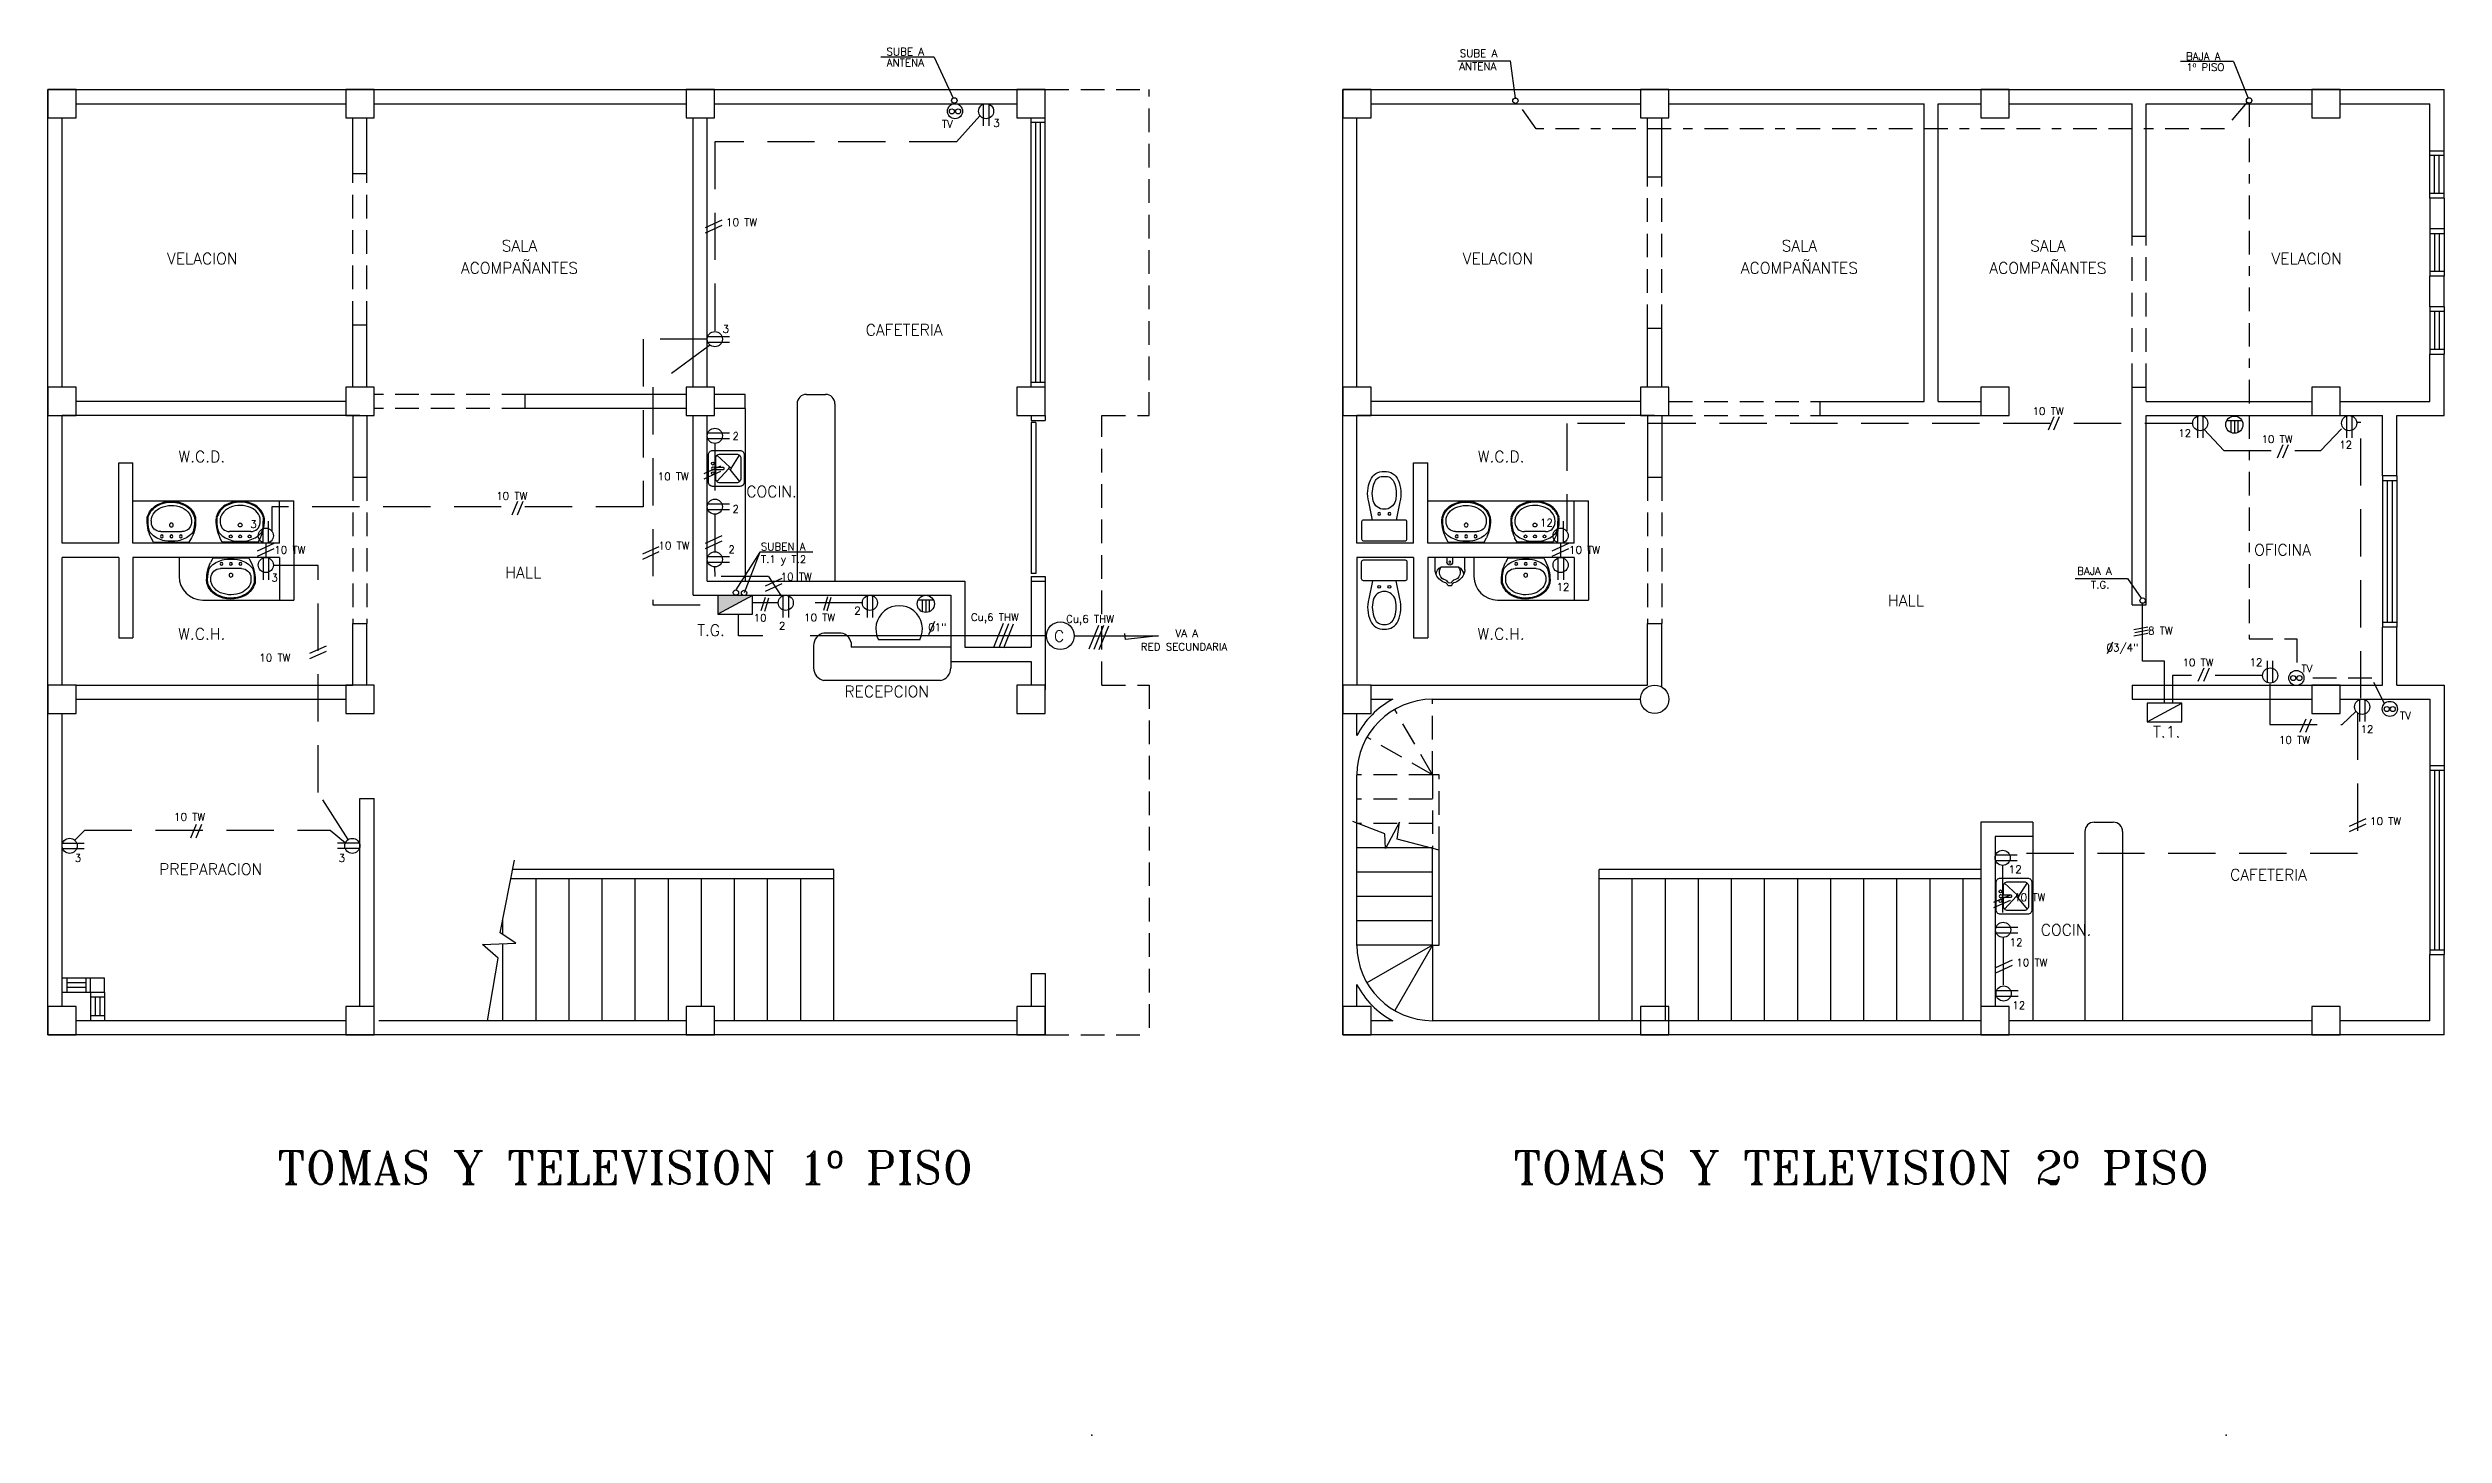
# Model space of a CAD drawing. Extents: x -89.1 to -43.4, y -9.8 to 19.6.
# Drawn here: x -89.13 to -63.78, y -9.83 to 4.84 of the extents above; entities that cross this region are included whole.
import ezdxf
from ezdxf.enums import TextEntityAlignment as Align

# ---------------------------------------------------------------- set-up
doc = ezdxf.new("R2010")
doc.units = 0
doc.header["$MEASUREMENT"] = 0
for name, pattern in [('BORDER2', [0.875, 0.25, -0.125, 0.25, -0.125, 0, -0.125]), ('CENTERX2', [4, 2.5, -0.5, 0.5, -0.5]), ('DASHED', [0.75, 0.5, -0.25]), ('HIDDEN', [0.375, 0.25, -0.125])]:
    doc.linetypes.add(name, pattern=pattern)
doc.layers.get('0').update_dxf_attribs({"linetype": 'CONTINUOUS'})
for name, color, linetype in [('ACOMETIDAS', 3, 'CENTERX2'), ('CABLES', 2, 'CONTINUOUS'), ('CAJONEO', 1, 'CONTINUOUS'), ('ELEMENTOS-ELEC', 2, 'CONTINUOUS'), ('MANCHETA', 3, 'CONTINUOUS'), ('NOTAS', 2, 'CONTINUOUS'), ('TEXTO', 2, 'CONTINUOUS'), ('TITULOS', 3, 'CONTINUOUS'), ('TUBERIA-PISO', 4, 'DASHED'), ('TUBERIA-TV', 21, 'BORDER2')]:
    doc.layers.add(name, color=color, linetype=linetype)
doc.styles.add('ROMANS', font='romans.shx', dxfattribs={"height": 0.08})
doc.styles.add('ROMANT', font='romant.shx', dxfattribs={"height": 0.15})

msp = doc.modelspace()

# ---------------------------------------------------------------- texts
at = {"layer": 'ELEMENTOS-ELEC', "style": 'ROMANS'}
msp.add_text('03/4"', height=0.08, dxfattribs=at).set_placement((-67.351, -1.543))
at = {"layer": 'NOTAS', "style": 'ROMANS'}
for s, p in [('SALA', (-84.139, 2.747)), ('SALA', (-70.6, 2.747)), ('SALA', (-67.971, 2.747)), ('VELACION', (-87.494, 2.611)), ('ACOMPAÑANTES', (-84.139, 2.528)), ('VELACION', (-73.789, 2.611)), ('ACOMPAÑANTES', (-70.6, 2.528)), ('ACOMPAÑANTES', (-67.971, 2.528)), ('VELACION', (-65.234, 2.611)), ('CAFETERIA', (-80.07, 1.857)), ('W.C.D.', (-87.499, 0.517)), ('W.C.D.', (-73.755, 0.517)), ('COCIN.', (-81.472, 0.147)), ('OFICINA', (-65.489, -0.469)), ('HALL', (-84.098, -0.71)), ('HALL', (-69.472, -1.005)), ('W.C.H.', (-87.499, -1.359)), ('W.C.H.', (-73.755, -1.359)), ('RECEPCION', (-80.254, -1.968)), ('PREPARACION', (-87.405, -3.847)), ('CAFETERIA', (-65.638, -3.906)), ('COCIN.', (-67.779, -4.49))]:
    msp.add_text(s, height=0.12, dxfattribs=at).set_placement(p, align=Align.MIDDLE)
at = {"layer": 'TEXTO', "style": 'ROMANS'}
for s, height, p in [('SUBE A ', 0.08, (-80.257, 4.76)), ('SUBE A', 0.08, (-74.193, 4.743)), ('ANTENA', 0.08, (-80.254, 4.644)), ('ANTENA', 0.08, (-74.199, 4.604)), ('BAJA A', 0.08, (-66.512, 4.711)), ('1º PISO', 0.08, (-66.509, 4.596)), ('TV', 0.08, (-79.671, 3.994)), ('3', 0.08, (-79.127, 4.005)), ('10 TW', 0.08, (-81.954, 2.955)), ('3', 0.08, (-81.99, 1.827)), ('10 TW', 0.08, (-68.134, 0.958)), ('2', 0.08, (-81.886, 0.694)), ('12', 0.08, (-66.593, 0.725)), ('10 TW', 0.08, (-65.712, 0.661)), ('12', 0.08, (-64.89, 0.602)), ('10 TW', 0.08, (-82.677, 0.267)), ('10 TW', 0.08, (-84.385, 0.061)), ('2', 0.08, (-81.886, -0.077)), ('3', 0.08, (-86.987, -0.238)), ('12', 0.08, (-73.345, -0.221)), ('10 TW', 0.08, (-86.733, -0.51)), ('10 TW', 0.08, (-82.669, -0.465)), ('2', 0.08, (-81.929, -0.505)), ('SUBEN A ', 0.08, (-81.586, -0.476)), ('10 TW', 0.08, (-73.037, -0.51)), ('3', 0.08, (-86.763, -0.804)), ('T.1 y T.2', 0.08, (-81.585, -0.608)), ('10 TW', 0.08, (-81.376, -0.794)), ('BAJA A', 0.08, (-67.662, -0.732)), ('12', 0.08, (-73.169, -0.902)), ('T.G.', 0.08, (-67.516, -0.88)), ('10', 0.08, (-81.662, -1.229)), ('2', 0.08, (-81.394, -1.313)), ('10 TW', 0.08, (-81.129, -1.225)), ('2', 0.08, (-80.597, -1.153)), ('01"', 0.08, (-79.815, -1.328)), (' Cu,6 THW', 0.08, (-79.419, -1.222)), (' Cu,6 THW', 0.08, (-78.412, -1.24)), ('C', 0.12, (-78.485, -1.442)), ('RED SECUNDARIA', 0.08, (-77.567, -1.535)), ('VA A ', 0.08, (-77.201, -1.393)), ('8 TW', 0.08, (-66.912, -1.364)), ('10 TW', 0.08, (-86.891, -1.65)), ('10 TW', 0.08, (-66.548, -1.701)), ('12', 0.08, (-65.839, -1.699)), ('TV', 0.08, (-65.29, -1.765)), ('TV', 0.08, (-64.248, -2.264)), ('10 TW', 0.08, (-65.528, -2.52)), ('12', 0.08, (-64.665, -2.406)), ('10 TW', 0.08, (-87.793, -3.335)), ('10 TW', 0.08, (-64.564, -3.379)), ('3', 0.08, (-88.843, -3.769)), ('3', 0.08, (-86.053, -3.769)), ('12', 0.08, (-68.386, -3.889)), ('10 TW', 0.08, (-68.328, -4.185)), ('12', 0.08, (-68.376, -4.661)), ('10 TW', 0.08, (-68.306, -4.875)), ('12', 0.08, (-68.348, -5.327))]:
    msp.add_text(s, height=height, dxfattribs=at).set_placement(p)
at = {"layer": 'TEXTO', "color": 4, "style": 'ROMANS'}
for s, p in [('T.G.', (-82.259, -1.38)), ('T.1.', (-66.859, -2.454))]:
    msp.add_text(s, height=0.12, dxfattribs=at).set_placement(p)
at = {"layer": 'TITULOS', "style": 'ROMANT'}
for s, p in [('TOMAS Y TELEVISION 1º PISO', (-83.021, -7)), ('TOMAS Y TELEVISION 2º PISO', (-69.947, -7))]:
    msp.add_text(s, height=0.35, dxfattribs=at).set_placement(p, align=Align.MIDDLE)

# ---------------------------------------------------------------- blocks, each defined once
blk = doc.blocks.new('TUTOR167')
for p, q in [((-0.19, 0), (-0.215, -0.046)), ((-0.19, 0), (0.19, 0)), ((0.19, 0), (0.215, -0.046)), ((-0.112, -0.11), (0.112, -0.11)), ((-0.158, -0.391), (-0.146, -0.397)), ((-0.153, -0.382), (-0.142, -0.388))]:
    blk.add_line(p, q)
for centre, radius in [((-0.1, -0.06), 0.015), ((0, -0.18), 0.02), ((0, -0.06), 0.015), ((0.1, -0.06), 0.015)]:
    blk.add_circle(centre, radius)
for centre, radius, start, end in [((0.14, -0.225), 0.397, 153.2366, 185.1908), ((0.14, -0.225), 0.387, 165.7987, 183.085), ((-0.147, -0.24), 0.1, 183.085, 200.7802), ((-0.139, -0.155), 0.1, 131.0686, 165.7987), ((-0.112, -0.21), 0.1, 90, 176.5875), ((0.14, -0.225), 0.352, 176.5875, 184.6254), ((-0.04, -0.2), 0.179, 197.3522, 254.7067), ((-0.018, -0.293), 0.284, 100.6374, 131.0686), ((0, -0.586), 0.576, 82.9944, 97.0056), ((0.018, -0.293), 0.284, 48.9314, 79.3626), ((0.112, -0.21), 0.1, 3.4125, 90), ((0.112, -0.233), 0.1, 335.4879, 358.2317), ((0.139, -0.155), 0.1, 14.2013, 48.9314), ((-0.14, -0.225), 0.352, 358.2317, 3.4125), ((-0.14, -0.225), 0.397, 354.8092, 26.7634), ((-0.14, -0.225), 0.387, 354.8092, 14.2013), ((-0.04, -0.2), 0.224, 196.2861, 238.2877), ((-0.04, -0.2), 0.214, 200.7802, 238.2877), ((0, -0.111), 0.321, 242.8748, 299.3617), ((0, -0.111), 0.311, 242.8748, 299.3617), ((0, -0.111), 0.276, 251.4503, 299.3617), ((0.04, -0.2), 0.179, 301.7123, 335.4879), ((0.04, -0.2), 0.214, 301.7123, 343.7139), ((0.04, -0.2), 0.224, 301.7123, 343.7139)]:
    blk.add_arc(centre, radius, start, end)
blk = doc.blocks.new('TUTOR61')
for p, q in [((0, -0.284), (-0.182, -0.119)), ((-0.016, -0.3), (-0.182, -0.434)), ((-0.013, -0.079), (-0.013, -0.209)), ((0, -0.317), (0.182, -0.434)), ((0.016, -0.3), (0.182, -0.119))]:
    blk.add_line(p, q)
blk.add_lwpolyline([(-0.19, 0), (0.19, 0, -0.414214), (0.25, -0.06), (0.25, -0.44, -0.414214), (0.19, -0.5), (-0.19, -0.5, -0.414214), (-0.25, -0.44), (-0.25, -0.06, -0.414214)], format="xyb", close=True)
for points in [[(0.013, -0.102), (0.14, -0.102, -0.414214), (0.2, -0.162), (0.2, -0.392, -0.414214), (0.14, -0.452), (-0.14, -0.452, -0.414214), (-0.2, -0.392), (-0.2, -0.162, -0.414214), (-0.14, -0.102)], [(-0.14, -0.102), (-0.013, -0.102, -0.414214)]]:
    blk.add_lwpolyline(points, format="xyb")
blk.add_lwpolyline([(0.013, -0.209), (0.013, -0.079)])
for centre, radius in [((-0.067, -0.062), 0.0203), ((0, -0.3), 0.0163), ((0.067, -0.062), 0.0203)]:
    blk.add_circle(centre, radius)
for centre, radius, start, end in [((0, -0.063), 0.0203, 309.4618, 230.5382), ((0, -0.209), 0.0129, 180, 0)]:
    blk.add_arc(centre, radius, start, end)
blk = doc.blocks.new('TUTOR161')
blk.add_line((-0.004, -0.682), (0.004, -0.682))
blk.add_lwpolyline([(-0.24, -0.02, -0.414214), (-0.22, 0), (0.22, 0, -0.414214), (0.24, -0.02), (0.24, -0.2, -0.414214), (0.22, -0.22), (-0.22, -0.22, -0.414214), (-0.24, -0.2)], format="xyb", close=True)
for points in [[(-0.125, -0.22), (-0.165, -0.412, 0.165054), (-0.147, -0.643, 0.323565), (0, -0.732, 0.323565), (0.147, -0.643, 0.165054), (0.165, -0.412), (0.125, -0.22)], [(0.004, -0.682, 0.323565), (0.101, -0.624, 0.165054), (0.117, -0.424, 0.776889), (-0.117, -0.424, 0.165054), (-0.101, -0.624, 0.323565), (-0.004, -0.682)]]:
    blk.add_lwpolyline(points, format="xyb")
for centre in [(-0.054, -0.285), (0.054, -0.285)]:
    blk.add_circle(centre, 0.015)
blk = doc.blocks.new('TUTOR125')
for p, q in [((-0.16, 0), (0.16, 0)), ((-0.16, -0.13), (-0.16, 0)), ((-0.03, 0), (-0.03, -0.05)), ((0.03, 0), (0.03, -0.05)), ((0.16, 0), (0.16, -0.13)), ((0.09, -0.1), (-0.09, -0.1))]:
    blk.add_line(p, q)
for points in [[(-0.16, -0.13, 0.08242), (-0.145, -0.182, -0.228476)], [(0.16, -0.13, -0.08242), (0.145, -0.182, 0.228476)]]:
    blk.add_lwpolyline(points, format="xyb")
blk.add_circle((0, -0.05), 0.01)
for centre, radius, start, end in [((-0.049, -0.187), 0.0959, 115.1696, 177.1099), ((0.004, -0.111), 0.165, 205.5225, 254.5267), ((-0.025, -0.156), 0.0856, 139.4292, 259.8784), ((-0.051, -0.266), 0.0282, 16.2937, 67.773), ((0, -0.05), 0.03, 180, 360), ((0.051, -0.266), 0.0282, 112.227, 163.7063), ((0.025, -0.156), 0.0856, 280.1216, 40.5708), ((-0.004, -0.111), 0.165, 285.4733, 334.4775), ((0.049, -0.187), 0.0959, 2.8901, 64.8304), ((-0.051, -0.296), 0.0282, 16.2937, 67.773), ((-0.004, -0.249), 0.0217, 205.9807, 280.8911), ((-0.004, -0.279), 0.0217, 205.9807, 280.8911), ((0.004, -0.249), 0.0217, 259.1089, 334.0193), ((0.004, -0.279), 0.0217, 259.1089, 334.0193), ((0.051, -0.296), 0.0282, 112.227, 163.7063)]:
    blk.add_arc(centre, radius, start, end)

# ---------------------------------------------------------------- hatches: boundary and pattern name
at = {"layer": 'ELEMENTOS-ELEC'}
msp.add_hatch(color=256, dxfattribs=at).paths.add_polyline_path([(-81.673, -0.953), (-82.041, -0.953), (-82.041, -1.149)])

# ---------------------------------------------------------------- linework, layer by layer
at = {"layer": 'ACOMETIDAS'}
for p, q in [((-81.822, -1.378), (-81.822, -1.149)), ((-66.971, -1.646), (-66.971, -1.037)), ((-78.564, -1.378), (-81.822, -1.378)), ((-78.272, -1.378), (-77.378, -1.378)), ((-77.727, -1.418), (-77.736, -1.354)), ((-77.378, -1.378), (-77.727, -1.418)), ((-66.739, -1.646), (-66.971, -1.646)), ((-66.739, -2.091), (-66.739, -1.646))]:
    msp.add_line(p, q, dxfattribs=at)
at = {"layer": 'CABLES'}
for p, q in [((-81.998, 3.018), (-82.174, 2.938)), ((-81.998, 2.963), (-82.174, 2.882)), ((-67.909, 0.938), (-67.969, 0.796)), ((-67.852, 0.938), (-67.912, 0.796)), ((-65.487, 0.641), (-65.548, 0.499)), ((-65.43, 0.641), (-65.491, 0.499)), ((-82.012, 0.414), (-82.189, 0.334)), ((-82.012, 0.358), (-82.189, 0.278)), ((-84.16, 0.041), (-84.221, -0.101)), ((-84.103, 0.041), (-84.164, -0.101)), ((-86.738, -0.404), (-86.915, -0.484)), ((-86.738, -0.46), (-86.915, -0.54)), ((-82.663, -0.436), (-82.839, -0.516)), ((-82.663, -0.492), (-82.839, -0.572)), ((-81.999, -0.322), (-82.176, -0.402)), ((-81.999, -0.378), (-82.176, -0.458)), ((-73.042, -0.404), (-73.219, -0.484)), ((-73.042, -0.46), (-73.219, -0.54)), ((-81.362, -0.774), (-81.539, -0.854)), ((-81.362, -0.83), (-81.539, -0.91)), ((-86.185, -1.487), (-86.361, -1.567)), ((-86.185, -1.543), (-86.361, -1.623)), ((-66.323, -1.721), (-66.384, -1.863)), ((-66.266, -1.721), (-66.327, -1.863)), ((-65.244, -2.259), (-65.305, -2.402)), ((-65.187, -2.259), (-65.248, -2.402)), ((-87.558, -3.376), (-87.619, -3.518)), ((-87.501, -3.376), (-87.562, -3.518)), ((-64.608, -3.316), (-64.784, -3.396)), ((-64.608, -3.371), (-64.784, -3.452)), ((-68.372, -4.121), (-68.548, -4.201)), ((-68.372, -4.177), (-68.548, -4.257)), ((-68.349, -4.811), (-68.526, -4.891)), ((-68.349, -4.867), (-68.526, -4.947))]:
    msp.add_line(p, q, dxfattribs=at)
at = {"layer": 'CAJONEO'}
for p, q in [((-89.127, -5.6), (-89.127, 4.4)), ((-89.127, 4.4), (-78.577, 4.4)), ((-75.431, -5.6), (-75.431, 4.4)), ((-75.431, 4.4), (-63.781, 4.4)), ((-63.781, 3.75), (-63.781, 4.4)), ((-88.977, 1.25), (-88.977, 4.1)), ((-88.827, 4.25), (-85.977, 4.25)), ((-85.902, 3.512), (-85.902, 4.1)), ((-85.752, 3.512), (-85.752, 4.1)), ((-85.677, 4.25), (-82.377, 4.25)), ((-82.302, 1.25), (-82.302, 4.1)), ((-82.152, 1.25), (-82.152, 4.1)), ((-82.077, 4.25), (-78.877, 4.25)), ((-78.727, 1.25), (-78.727, 4.1)), ((-78.577, 1.25), (-78.577, 4.1)), ((-75.281, 1.25), (-75.281, 4.1)), ((-75.131, 4.25), (-72.281, 4.25)), ((-72.206, 3.475), (-72.206, 4.1)), ((-72.056, 3.475), (-72.056, 4.1)), ((-71.981, 4.25), (-69.281, 4.25)), ((-69.281, 1.1), (-69.281, 4.25)), ((-69.131, 1.1), (-69.131, 4.25)), ((-69.131, 4.25), (-68.681, 4.25)), ((-68.381, 4.25), (-67.081, 4.25)), ((-67.081, 2.85), (-67.081, 4.25)), ((-66.931, 2.85), (-66.931, 4.25)), ((-66.931, 4.25), (-65.181, 4.25)), ((-64.881, 4.25), (-63.931, 4.25)), ((-63.931, 3.75), (-63.931, 4.25)), ((-78.577, 4.05), (-78.727, 4.05)), ((-78.677, 1.3), (-78.677, 4.05)), ((-78.627, 1.3), (-78.627, 4.05)), ((-63.931, 3.251), (-63.931, 3.751)), ((-63.931, 3.75), (-63.781, 3.75)), ((-63.781, 3.701), (-63.931, 3.701)), ((-63.881, 3.301), (-63.881, 3.701)), ((-63.831, 3.301), (-63.831, 3.701)), ((-63.781, 3.251), (-63.781, 3.751)), ((-85.902, 3.512), (-85.752, 3.512)), ((-72.206, 3.475), (-72.056, 3.475)), ((-63.781, 3.301), (-63.931, 3.301)), ((-63.781, 3.251), (-63.931, 3.251)), ((-63.931, 3.251), (-63.931, 2.925)), ((-63.781, 3.251), (-63.781, 2.925)), ((-67.081, 2.85), (-66.931, 2.85)), ((-63.931, 2.925), (-63.931, 2.425)), ((-63.781, 2.925), (-63.931, 2.925)), ((-63.781, 2.875), (-63.931, 2.875)), ((-63.881, 2.875), (-63.881, 2.475)), ((-63.831, 2.875), (-63.831, 2.475)), ((-63.781, 2.925), (-63.781, 2.425)), ((-63.781, 2.475), (-63.931, 2.475)), ((-63.931, 2.1), (-63.931, 2.425)), ((-63.781, 2.425), (-63.931, 2.425)), ((-63.781, 2.1), (-63.781, 2.425)), ((-63.781, 2.1), (-63.931, 2.1)), ((-63.931, 2.1), (-63.931, 1.6)), ((-63.781, 2.05), (-63.931, 2.05)), ((-63.881, 2.05), (-63.881, 1.65)), ((-63.831, 2.05), (-63.831, 1.65)), ((-63.781, 2.1), (-63.781, 1.6)), ((-85.902, 1.25), (-85.902, 1.912)), ((-85.902, 1.912), (-85.752, 1.912)), ((-85.752, 1.25), (-85.752, 1.912)), ((-72.206, 1.25), (-72.206, 1.875)), ((-72.206, 1.875), (-72.056, 1.875)), ((-72.056, 1.25), (-72.056, 1.875)), ((-63.781, 1.65), (-63.931, 1.65)), ((-63.931, 1.6), (-63.781, 1.6)), ((-63.931, 1.1), (-63.931, 1.6)), ((-63.781, 0.95), (-63.781, 1.6)), ((-78.577, 1.3), (-78.727, 1.3)), ((-85.977, 1.1), (-88.827, 1.1)), ((-84.077, 1.025), (-84.077, 1.175)), ((-82.377, 1.175), (-84.077, 1.175)), ((-82.377, 1.025), (-84.077, 1.025)), ((-81.752, 1.175), (-82.077, 1.175)), ((-81.752, 1.025), (-82.077, 1.025)), ((-81.752, 1.025), (-81.752, 1.175)), ((-81.752, 1.025), (-81.752, -0.8)), ((-81.202, 1.075), (-81.202, -0.8)), ((-81.102, 1.175), (-80.902, 1.175)), ((-80.802, 1.075), (-80.802, -0.8)), ((-72.281, 1.1), (-75.131, 1.1)), ((-70.381, 1.1), (-69.281, 1.1)), ((-70.381, 0.95), (-70.381, 1.1)), ((-69.131, 1.1), (-68.681, 1.1)), ((-67.081, -1.05), (-67.081, 1.25)), ((-67.081, 1.25), (-66.931, 1.25)), ((-66.931, 1.1), (-66.931, 1.25)), ((-66.931, 1.1), (-65.181, 1.1)), ((-64.881, 1.1), (-63.931, 1.1)), ((-88.977, -0.4), (-88.977, 0.95)), ((-85.827, 0.95), (-88.977, 0.95)), ((-85.902, 0.95), (-85.902, 0.3)), ((-85.752, 0.95), (-85.752, 0.3)), ((-82.302, -0.95), (-82.302, 0.95)), ((-82.152, -0.8), (-82.152, 0.95)), ((-78.727, 0.95), (-78.727, 0.9)), ((-78.727, 0.9), (-78.577, 0.9)), ((-78.727, 0.878), (-78.727, -0.721)), ((-78.677, 0.878), (-78.727, 0.878)), ((-78.677, 0.878), (-78.677, -0.721)), ((-78.577, 0.95), (-78.577, 0.9)), ((-72.131, 0.95), (-75.281, 0.95)), ((-75.281, -0.4), (-75.281, 0.95)), ((-72.206, 0.95), (-72.206, 0.3)), ((-72.056, 0.95), (-72.056, 0.3)), ((-70.381, 0.95), (-68.681, 0.95)), ((-66.931, -1.05), (-66.931, 0.95)), ((-66.931, 0.95), (-64.431, 0.95)), ((-64.431, 0.312), (-64.431, 0.95)), ((-64.281, 0.95), (-63.781, 0.95)), ((-64.281, 0.312), (-64.281, 0.95)), ((-88.377, -0.4), (-88.377, 0.45)), ((-88.377, 0.45), (-88.227, 0.45)), ((-88.227, -0.4), (-88.227, 0.45)), ((-85.902, 0.3), (-85.752, 0.3)), ((-74.681, -0.4), (-74.681, 0.45)), ((-74.681, 0.45), (-74.531, 0.45)), ((-74.531, -0.4), (-74.531, 0.45)), ((-72.206, 0.3), (-72.056, 0.3)), ((-64.431, 0.312), (-64.431, -1.288)), ((-64.281, 0.312), (-64.431, 0.312)), ((-64.281, 0.262), (-64.431, 0.262)), ((-64.381, 0.262), (-64.381, -1.238)), ((-64.331, 0.262), (-64.331, -1.238)), ((-64.281, 0.312), (-64.281, -1.288)), ((-88.227, 0.05), (-86.677, 0.05)), ((-86.677, 0.05), (-86.527, 0.05)), ((-86.677, -0.4), (-86.677, 0.05)), ((-86.527, -0.475), (-86.527, 0.05)), ((-74.531, 0.05), (-72.981, 0.05)), ((-72.981, -0.4), (-72.981, 0.05)), ((-72.981, 0.05), (-72.831, 0.05)), ((-72.831, -0.475), (-72.831, 0.05)), ((-88.377, -0.4), (-88.977, -0.4)), ((-88.377, -0.4), (-88.977, -0.4)), ((-86.677, -0.4), (-88.227, -0.4)), ((-86.677, -0.4), (-88.227, -0.4)), ((-86.527, -0.475), (-86.527, -1)), ((-74.681, -0.4), (-75.281, -0.4)), ((-74.681, -0.4), (-75.281, -0.4)), ((-72.981, -0.4), (-74.531, -0.4)), ((-72.981, -0.4), (-74.531, -0.4)), ((-72.831, -0.475), (-72.831, -1)), ((-88.377, -0.55), (-88.977, -0.55)), ((-88.377, -0.55), (-88.977, -0.55)), ((-88.977, -1.9), (-88.977, -0.55)), ((-88.377, -0.55), (-88.377, -1.4)), ((-86.677, -0.55), (-88.227, -0.55)), ((-86.677, -0.55), (-88.227, -0.55)), ((-88.227, -0.55), (-88.227, -1.4)), ((-87.739, -0.55), (-87.739, -0.75)), ((-86.677, -0.55), (-86.677, -1)), ((-78.677, -0.721), (-78.727, -0.721)), ((-78.727, -0.75), (-78.577, -0.75)), ((-78.727, -0.75), (-78.727, -1.5)), ((-78.577, -0.75), (-78.577, -0.8)), ((-74.681, -0.55), (-75.281, -0.55)), ((-74.681, -0.55), (-75.281, -0.55)), ((-75.281, -0.55), (-75.281, -1.9)), ((-74.681, -0.55), (-74.681, -1.4)), ((-72.981, -0.55), (-74.531, -0.55)), ((-72.981, -0.55), (-74.531, -0.55)), ((-74.531, -0.55), (-74.531, -1.4)), ((-74.043, -0.55), (-74.043, -0.75)), ((-72.981, -0.55), (-72.981, -1)), ((-87.489, -1), (-86.677, -1)), ((-86.677, -1), (-86.527, -1)), ((-82.302, -0.95), (-79.577, -0.95)), ((-82.152, -0.8), (-79.427, -0.8)), ((-79.577, -0.95), (-79.577, -1.65)), ((-79.427, -0.8), (-79.427, -1.5)), ((-78.727, -0.8), (-78.577, -0.8)), ((-78.577, -0.8), (-78.577, -1.95)), ((-73.793, -1), (-72.981, -1)), ((-72.981, -1), (-72.831, -1)), ((-85.902, -1.25), (-85.752, -1.25)), ((-85.902, -1.9), (-85.902, -1.25)), ((-85.752, -1.9), (-85.752, -1.25)), ((-72.206, -1.9), (-72.206, -1.25)), ((-72.206, -1.25), (-72.056, -1.25)), ((-72.056, -1.92), (-72.056, -1.25)), ((-67.081, -1.05), (-66.931, -1.05)), ((-67.081, -1.05), (-66.931, -1.05)), ((-64.281, -1.238), (-64.431, -1.238)), ((-88.377, -1.4), (-88.227, -1.4)), ((-81.027, -1.482), (-81.027, -1.72)), ((-80.735, -1.35), (-80.918, -1.35)), ((-80.63, -1.45), (-80.63, -1.5)), ((-79.577, -1.5), (-80.63, -1.5)), ((-79.905, -1.421), (-80.341, -1.421)), ((-79.577, -1.482), (-79.577, -1.72)), ((-79.427, -1.5), (-78.727, -1.5)), ((-74.681, -1.4), (-74.531, -1.4)), ((-64.431, -1.9), (-64.431, -1.288)), ((-64.281, -1.288), (-64.431, -1.288)), ((-64.281, -1.9), (-64.281, -1.288)), ((-79.577, -1.65), (-78.727, -1.65)), ((-78.727, -1.65), (-78.727, -1.9)), ((-88.827, -1.9), (-85.902, -1.9)), ((-79.685, -1.85), (-80.918, -1.85)), ((-75.131, -1.9), (-72.206, -1.9)), ((-67.081, -1.9), (-64.431, -1.9)), ((-67.081, -1.9), (-67.081, -2.05)), ((-64.281, -1.9), (-63.781, -1.9)), ((-63.781, -1.9), (-63.781, -2.75)), ((-88.977, -5), (-88.977, -2.2)), ((-88.827, -2.05), (-85.977, -2.05)), ((-75.281, -2.433), (-75.281, -2.2)), ((-75.131, -2.05), (-74.902, -2.05)), ((-74.481, -2.05), (-72.281, -2.05)), ((-67.081, -2.05), (-65.181, -2.05)), ((-64.881, -2.05), (-63.931, -2.05)), ((-63.931, -2.05), (-63.931, -2.75)), ((-63.931, -2.75), (-63.931, -4.75)), ((-63.931, -2.75), (-63.781, -2.75)), ((-63.781, -2.75), (-63.781, -4.75)), ((-75.281, -4.655), (-75.281, -2.85)), ((-63.931, -2.8), (-63.781, -2.8)), ((-63.881, -2.8), (-63.881, -4.7)), ((-63.831, -2.8), (-63.831, -4.7)), ((-85.827, -5.3), (-85.827, -3.1)), ((-85.827, -3.1), (-85.677, -3.1)), ((-85.677, -5.3), (-85.677, -3.1)), ((-74.985, -3.473), (-75.323, -3.342)), ((-74.977, -3.629), (-74.985, -3.473)), ((-74.829, -3.35), (-74.977, -3.629)), ((-74.854, -3.531), (-74.829, -3.35)), ((-74.411, -3.646), (-74.854, -3.531)), ((-68.681, -3.35), (-68.681, -5.45)), ((-68.131, -3.35), (-68.681, -3.35)), ((-68.531, -3.5), (-68.531, -5.3)), ((-68.131, -3.5), (-68.531, -3.5)), ((-68.131, -3.35), (-68.131, -3.5)), ((-68.131, -3.5), (-68.131, -5.45)), ((-67.581, -3.45), (-67.581, -5.45)), ((-67.481, -3.35), (-67.281, -3.35)), ((-67.181, -3.45), (-67.181, -5.45)), ((-84.343, -4.519), (-84.191, -3.753)), ((-74.481, -3.622), (-75.285, -3.622)), ((-74.481, -4.65), (-74.481, -3.622)), ((-74.411, -4.65), (-74.411, -3.646)), ((-80.814, -3.95), (-84.23, -3.95)), ((-80.814, -3.85), (-84.21, -3.85)), ((-83.964, -5.45), (-83.964, -3.95)), ((-83.614, -5.45), (-83.614, -3.95)), ((-83.264, -5.45), (-83.264, -3.95)), ((-82.914, -5.45), (-82.914, -3.95)), ((-82.564, -5.45), (-82.564, -3.95)), ((-82.214, -5.3), (-82.214, -3.95)), ((-81.864, -5.45), (-81.864, -3.95)), ((-81.514, -5.45), (-81.514, -3.95)), ((-81.164, -5.45), (-81.164, -3.95)), ((-80.814, -3.95), (-80.814, -3.85)), ((-80.814, -5.45), (-80.814, -3.95)), ((-74.481, -3.879), (-75.285, -3.879)), ((-68.681, -3.85), (-72.718, -3.85)), ((-72.718, -3.95), (-72.718, -3.85)), ((-72.718, -5.45), (-72.718, -3.95)), ((-68.681, -3.95), (-72.718, -3.95)), ((-72.368, -5.45), (-72.368, -3.95)), ((-72.018, -5.45), (-72.018, -3.95)), ((-71.668, -5.45), (-71.668, -3.95)), ((-71.318, -5.45), (-71.318, -3.95)), ((-70.968, -5.45), (-70.968, -3.95)), ((-70.618, -5.45), (-70.618, -3.95)), ((-70.268, -5.45), (-70.268, -3.95)), ((-69.918, -5.45), (-69.918, -3.95)), ((-69.568, -5.45), (-69.568, -3.95)), ((-69.218, -5.45), (-69.218, -3.95)), ((-68.868, -5.45), (-68.868, -3.95)), ((-74.481, -4.136), (-75.285, -4.136)), ((-84.177, -4.629), (-84.343, -4.519)), ((-84.314, -4.538), (-84.314, -4.373)), ((-74.481, -4.393), (-75.285, -4.393)), ((-84.529, -4.643), (-84.177, -4.629)), ((-84.363, -4.788), (-84.529, -4.643)), ((-84.477, -5.45), (-84.363, -4.788)), ((-84.314, -5.45), (-84.314, -4.635)), ((-74.481, -4.65), (-75.281, -4.65)), ((-74.481, -4.65), (-75.174, -5.05)), ((-74.481, -4.65), (-74.881, -5.343)), ((-74.481, -4.65), (-74.481, -5.45)), ((-74.481, -4.65), (-74.411, -4.65)), ((-63.931, -4.7), (-63.781, -4.7)), ((-63.931, -5.45), (-63.931, -4.75)), ((-63.931, -4.75), (-63.781, -4.75)), ((-63.781, -5.6), (-63.781, -4.75)), ((-88.677, -5), (-88.977, -5)), ((-88.977, -5.3), (-88.977, -5)), ((-88.927, -5), (-88.927, -5.15)), ((-88.727, -5.05), (-88.927, -5.05)), ((-88.727, -5), (-88.727, -5.15)), ((-88.677, -5.15), (-88.677, -5)), ((-88.527, -5), (-88.677, -5)), ((-88.527, -5.15), (-88.527, -5)), ((-78.727, -4.95), (-78.577, -4.95)), ((-78.727, -4.95), (-78.727, -5.3)), ((-78.577, -4.95), (-78.577, -5.6)), ((-75.281, -5.3), (-75.281, -5.067)), ((-88.677, -5.15), (-88.977, -5.15)), ((-88.727, -5.1), (-88.927, -5.1)), ((-88.677, -5.15), (-88.677, -5.45)), ((-88.527, -5.15), (-88.677, -5.15)), ((-88.527, -5.2), (-88.677, -5.2)), ((-88.627, -5.2), (-88.627, -5.4)), ((-88.577, -5.2), (-88.577, -5.4)), ((-88.527, -5.15), (-88.527, -5.45)), ((-88.527, -5.45), (-88.827, -5.45)), ((-88.527, -5.4), (-88.677, -5.4)), ((-85.977, -5.45), (-88.527, -5.45)), ((-82.377, -5.45), (-85.627, -5.45)), ((-78.877, -5.45), (-82.077, -5.45)), ((-74.902, -5.45), (-75.131, -5.45)), ((-68.681, -5.45), (-74.481, -5.45)), ((-65.181, -5.45), (-68.381, -5.45)), ((-63.931, -5.45), (-64.881, -5.45)), ((-78.577, -5.6), (-89.127, -5.6)), ((-63.781, -5.6), (-75.431, -5.6))]:
    msp.add_line(p, q, dxfattribs=at)
at = {"layer": 'CAJONEO', "linetype": 'HIDDEN'}
for p, q in [((-78.577, 4.4), (-77.477, 4.4)), ((-77.477, 0.95), (-77.477, 4.4)), ((-85.902, 1.912), (-85.902, 3.512)), ((-85.752, 1.912), (-85.752, 3.512)), ((-72.206, 1.875), (-72.206, 3.475)), ((-72.056, 1.875), (-72.056, 3.475)), ((-67.081, 1.25), (-67.081, 2.85)), ((-66.931, 1.25), (-66.931, 2.85)), ((-84.077, 1.175), (-85.677, 1.175)), ((-84.077, 1.025), (-85.677, 1.025)), ((-71.981, 1.1), (-70.381, 1.1)), ((-77.977, -1.9), (-77.977, 0.95)), ((-77.977, 0.95), (-77.477, 0.95)), ((-71.981, 0.95), (-70.381, 0.95)), ((-85.902, 0.3), (-85.902, -1.25)), ((-85.752, 0.3), (-85.752, -1.25)), ((-72.206, 0.3), (-72.206, -1.25)), ((-72.056, 0.3), (-72.056, -1.25)), ((-77.977, -1.9), (-77.477, -1.9)), ((-77.477, -1.9), (-77.477, -5.6)), ((-74.481, -2.85), (-74.881, -2.157)), ((-74.481, -2.85), (-74.481, -2.05)), ((-74.481, -2.85), (-75.174, -2.45)), ((-74.481, -2.85), (-75.285, -2.85)), ((-74.411, -2.85), (-74.481, -2.85)), ((-74.481, -2.85), (-74.481, -3.622)), ((-74.411, -3.646), (-74.411, -2.85)), ((-74.481, -3.107), (-75.285, -3.107)), ((-74.481, -3.365), (-75.285, -3.365)), ((-78.577, -5.6), (-77.477, -5.6))]:
    msp.add_line(p, q, dxfattribs=at)
at = {"layer": 'CAJONEO'}
for points in [[(-89.127, 4.1), (-88.827, 4.1), (-88.827, 4.4), (-89.127, 4.4)], [(-85.977, 4.1), (-85.677, 4.1), (-85.677, 4.4), (-85.977, 4.4)], [(-82.377, 4.1), (-82.077, 4.1), (-82.077, 4.4), (-82.377, 4.4)], [(-78.877, 4.1), (-78.577, 4.1), (-78.577, 4.4), (-78.877, 4.4)], [(-75.431, 4.1), (-75.131, 4.1), (-75.131, 4.4), (-75.431, 4.4)], [(-72.281, 4.1), (-71.981, 4.1), (-71.981, 4.4), (-72.281, 4.4)], [(-68.681, 4.1), (-68.381, 4.1), (-68.381, 4.4), (-68.681, 4.4)], [(-65.181, 4.1), (-64.881, 4.1), (-64.881, 4.4), (-65.181, 4.4)], [(-89.127, 0.95), (-88.827, 0.95), (-88.827, 1.25), (-89.127, 1.25)], [(-85.977, 0.95), (-85.677, 0.95), (-85.677, 1.25), (-85.977, 1.25)], [(-82.377, 0.95), (-82.077, 0.95), (-82.077, 1.25), (-82.377, 1.25)], [(-78.877, 0.95), (-78.577, 0.95), (-78.577, 1.25), (-78.877, 1.25)], [(-75.431, 0.95), (-75.131, 0.95), (-75.131, 1.25), (-75.431, 1.25)], [(-72.281, 0.95), (-71.981, 0.95), (-71.981, 1.25), (-72.281, 1.25)], [(-68.681, 0.95), (-68.381, 0.95), (-68.381, 1.25), (-68.681, 1.25)], [(-65.181, 0.95), (-64.881, 0.95), (-64.881, 1.25), (-65.181, 1.25)], [(-89.127, -2.2), (-88.827, -2.2), (-88.827, -1.9), (-89.127, -1.9)], [(-85.977, -2.2), (-85.677, -2.2), (-85.677, -1.9), (-85.977, -1.9)], [(-78.877, -2.2), (-78.577, -2.2), (-78.577, -1.9), (-78.877, -1.9)], [(-75.431, -2.2), (-75.131, -2.2), (-75.131, -1.9), (-75.431, -1.9)], [(-65.181, -2.2), (-64.881, -2.2), (-64.881, -1.9), (-65.181, -1.9)], [(-89.127, -5.6), (-88.827, -5.6), (-88.827, -5.3), (-89.127, -5.3)], [(-85.977, -5.6), (-85.677, -5.6), (-85.677, -5.3), (-85.977, -5.3)], [(-82.377, -5.6), (-82.077, -5.6), (-82.077, -5.3), (-82.377, -5.3)], [(-78.877, -5.6), (-78.577, -5.6), (-78.577, -5.3), (-78.877, -5.3)], [(-75.431, -5.6), (-75.131, -5.6), (-75.131, -5.3), (-75.431, -5.3)], [(-72.281, -5.6), (-71.981, -5.6), (-71.981, -5.3), (-72.281, -5.3)], [(-68.681, -5.6), (-68.381, -5.6), (-68.381, -5.3), (-68.681, -5.3)], [(-65.181, -5.6), (-64.881, -5.6), (-64.881, -5.3), (-65.181, -5.3)]]:
    msp.add_lwpolyline(points, close=True, dxfattribs=at)
msp.add_circle((-72.131, -2.05), 0.15, dxfattribs=at)
for centre, radius, start, end in [((-81.102, 1.075), 0.1, 90, 180), ((-80.902, 1.075), 0.1, 0, 90), ((-87.489, -0.75), 0.25, 180, 270), ((-73.793, -0.75), 0.25, 180, 270), ((-80.123, -1.306), 0.246, 332.1819, 207.8181), ((-80.893, -1.481), 0.134, 100.9251, 180.5044), ((-80.76, -1.481), 0.134, 13.5069, 79.0749), ((-80.893, -1.719), 0.134, 179.4956, 259.0749), ((-79.71, -1.719), 0.134, 280.9251, 0.5044), ((-74.481, -2.846), 0.9, 117.8898, 152.734), ((-74.481, -2.85), 0.8, 90, 180), ((-67.481, -3.45), 0.1, 90, 180), ((-67.281, -3.45), 0.1, 0, 90), ((-74.481, -4.65), 0.8, 180, 270), ((-74.481, -4.655), 0.9, 207.266, 242.1102)]:
    msp.add_arc(centre, radius, start, end, dxfattribs=at)
at = {"layer": 'ELEMENTOS-ELEC'}
for p, q in [((-79.233, 4.244), (-79.233, 4.015)), ((-79.174, 4.244), (-79.174, 4.015)), ((-82.146, 1.788), (-81.917, 1.788)), ((-82.146, 1.729), (-81.917, 1.729)), ((-82.146, 0.767), (-81.917, 0.767)), ((-66.39, 0.944), (-66.39, 0.715)), ((-66.331, 0.944), (-66.331, 0.715)), ((-65.917, 0.896), (-66.08, 0.896)), ((-66.037, 0.896), (-66.037, 0.773)), ((-65.999, 0.896), (-65.999, 0.764)), ((-65.961, 0.896), (-65.961, 0.773)), ((-64.814, 0.944), (-64.814, 0.715)), ((-64.755, 0.944), (-64.755, 0.715)), ((-82.146, 0.708), (-81.917, 0.708)), ((-82.146, 0.016), (-81.917, 0.016)), ((-86.851, -0.394), (-86.851, -0.165)), ((-86.792, -0.394), (-86.792, -0.165)), ((-82.146, -0.043), (-81.917, -0.043)), ((-73.155, -0.394), (-73.155, -0.165)), ((-73.096, -0.394), (-73.096, -0.165)), ((-86.851, -0.556), (-86.851, -0.785)), ((-86.792, -0.556), (-86.792, -0.785)), ((-82.146, -0.541), (-81.917, -0.541)), ((-82.146, -0.6), (-81.917, -0.6)), ((-73.155, -0.556), (-73.155, -0.785)), ((-73.096, -0.556), (-73.096, -0.785)), ((-81.673, -0.953), (-82.041, -1.149)), ((-81.54, -0.972), (-81.585, -1.115)), ((-81.504, -0.98), (-81.548, -1.123)), ((-81.352, -0.956), (-81.352, -1.185)), ((-81.293, -0.956), (-81.293, -1.185)), ((-80.88, -0.967), (-80.924, -1.11)), ((-80.844, -0.974), (-80.888, -1.118)), ((-80.462, -0.956), (-80.462, -1.185)), ((-80.403, -0.956), (-80.403, -1.185)), ((-79.76, -1.001), (-79.923, -1.001)), ((-79.879, -1.001), (-79.879, -1.124)), ((-79.841, -1.001), (-79.841, -1.132)), ((-79.804, -1.001), (-79.804, -1.124)), ((-79.022, -1.25), (-79.125, -1.503)), ((-78.967, -1.252), (-79.07, -1.505)), ((-78.916, -1.257), (-79.019, -1.51)), ((-78.015, -1.268), (-78.118, -1.521)), ((-77.96, -1.271), (-78.063, -1.523)), ((-77.908, -1.275), (-78.011, -1.528)), ((-66.915, -1.288), (-67.061, -1.317)), ((-66.915, -1.353), (-67.061, -1.382)), ((-66.907, -1.318), (-67.053, -1.347)), ((-65.65, -1.873), (-65.65, -1.644)), ((-65.591, -1.873), (-65.591, -1.644)), ((-66.923, -2.287), (-66.555, -2.091)), ((-64.677, -2.056), (-64.677, -2.285)), ((-64.618, -2.056), (-64.618, -2.285)), ((-88.971, -3.571), (-88.742, -3.571)), ((-88.971, -3.63), (-88.742, -3.63)), ((-85.832, -3.571), (-86.062, -3.571)), ((-85.832, -3.63), (-86.062, -3.63)), ((-68.524, -3.697), (-68.295, -3.697)), ((-68.524, -3.756), (-68.295, -3.756)), ((-68.519, -4.46), (-68.29, -4.46)), ((-68.519, -4.519), (-68.29, -4.519)), ((-68.514, -5.132), (-68.285, -5.132)), ((-68.514, -5.191), (-68.285, -5.191))]:
    msp.add_line(p, q, dxfattribs=at)
for points in [[(-81.673, -0.953), (-82.041, -0.953), (-82.041, -1.149), (-81.673, -1.149)], [(-66.555, -2.091), (-66.923, -2.091), (-66.923, -2.287), (-66.555, -2.287)]]:
    msp.add_lwpolyline(points, close=True, dxfattribs=at)
for centre, radius in [((-79.539, 4.284), 0.0285), ((-73.604, 4.281), 0.0285), ((-65.843, 4.284), 0.0285), ((-79.532, 4.17), 0.08), ((-79.564, 4.168), 0.0268), ((-79.5, 4.168), 0.0268), ((-79.203, 4.17), 0.08), ((-82.072, 1.759), 0.08), ((-82.072, 0.737), 0.08), ((-66.36, 0.87), 0.08), ((-65.999, 0.855), 0.091), ((-64.785, 0.87), 0.08), ((-82.072, -0.013), 0.08), ((-86.822, -0.32), 0.08), ((-73.126, -0.32), 0.08), ((-82.072, -0.57), 0.08), ((-86.822, -0.63), 0.08), ((-73.126, -0.63), 0.08), ((-81.85, -0.922), 0.0285), ((-81.763, -0.925), 0.0285), ((-81.322, -1.03), 0.08), ((-80.432, -1.03), 0.08), ((-79.841, -1.041), 0.091), ((-66.969, -1.006), 0.0285), ((-78.418, -1.378), 0.146), ((-65.62, -1.799), 0.08), ((-65.343, -1.825), 0.08), ((-65.376, -1.826), 0.0268), ((-65.311, -1.826), 0.0268), ((-64.647, -2.13), 0.08), ((-64.355, -2.152), 0.08), ((-64.387, -2.153), 0.0268), ((-64.323, -2.153), 0.0268), ((-88.897, -3.6), 0.08), ((-85.907, -3.601), 0.08), ((-68.45, -3.727), 0.08), ((-68.445, -4.489), 0.08), ((-68.44, -5.162), 0.08)]:
    msp.add_circle(centre, radius, dxfattribs=at)
at = {"layer": 'MANCHETA'}
for p in [(-78.086, -9.833), (-66.086, -9.833)]:
    msp.add_point(p, dxfattribs=at)
at = {"layer": 'TEXTO', "color": 6}
for p, q in [((-79.754, 4.743), (-80.315, 4.743)), ((-79.754, 4.743), (-79.551, 4.309)), ((-66.009, 4.695), (-66.57, 4.695)), ((-66.009, 4.695), (-65.853, 4.31)), ((-81.598, -0.493), (-81.85, -0.893)), ((-81.598, -0.493), (-81.763, -0.925)), ((-81.037, -0.493), (-81.598, -0.493))]:
    msp.add_line(p, q, dxfattribs=at)
at = {"layer": 'TEXTO', "color": 212}
for p, q in [((-74.214, 4.702), (-73.659, 4.702)), ((-73.659, 4.702), (-73.607, 4.309)), ((-67.684, -0.773), (-67.129, -0.773)), ((-67.129, -0.773), (-66.985, -0.982))]:
    msp.add_line(p, q, dxfattribs=at)
at = {"layer": 'TEXTO'}
for p, q in [((-79.748, -1.226), (-79.811, -1.367)), ((-67.289, -1.446), (-67.346, -1.571))]:
    msp.add_line(p, q, dxfattribs=at)
at = {"layer": 'TUBERIA-PISO'}
for p, q in [((-79.268, 4.123), (-79.517, 3.847)), ((-82.074, 3.847), (-82.074, 1.843)), ((-79.517, 3.847), (-82.074, 3.847)), ((-82.831, 1.759), (-82.831, -0.013)), ((-82.152, 1.759), (-82.831, 1.759)), ((-82.129, 1.692), (-82.728, 1.251)), ((-82.728, 1.251), (-82.728, -1.05)), ((-66.446, 0.868), (-73.061, 0.868)), ((-73.061, 0.868), (-73.061, -0.27)), ((-66.319, 0.805), (-66.109, 0.58)), ((-65.084, 0.58), (-64.866, 0.812)), ((-64.66, 0.877), (-64.701, 0.877)), ((-64.66, -2.04), (-64.66, 0.877)), ((-82.072, 0.657), (-82.072, 0.067)), ((-66.109, 0.58), (-65.084, 0.58)), ((-82.831, -0.013), (-86.757, -0.013)), ((-86.757, -0.013), (-86.757, -0.27)), ((-82.072, -0.093), (-82.072, -0.49)), ((-86.822, -0.4), (-86.822, -0.55)), ((-73.126, -0.4), (-73.126, -0.55)), ((-86.267, -0.636), (-86.739, -0.636)), ((-86.267, -3.036), (-86.267, -0.636)), ((-82.069, -0.75), (-82.071, -0.65)), ((-81.506, -0.75), (-82.069, -0.75)), ((-81.506, -0.75), (-81.366, -0.963)), ((-82.728, -1.05), (-82.043, -1.05)), ((-81.402, -1.03), (-81.673, -1.03)), ((-80.512, -1.03), (-81.242, -1.03)), ((-66.652, -1.798), (-66.652, -2.093)), ((-65.702, -1.798), (-66.652, -1.798)), ((-65.624, -1.888), (-65.624, -2.316)), ((-64.858, -2.316), (-64.715, -2.181)), ((-64.698, -2.192), (-64.698, -3.68)), ((-65.624, -2.316), (-64.858, -2.316)), ((-85.95, -3.534), (-86.267, -3.036)), ((-88.843, -3.54), (-88.738, -3.433)), ((-88.738, -3.433), (-86.141, -3.433)), ((-86.141, -3.433), (-85.979, -3.568)), ((-64.698, -3.68), (-68.382, -3.68)), ((-68.45, -3.807), (-68.45, -4.401)), ((-68.445, -4.569), (-68.445, -5.073))]:
    msp.add_line(p, q, dxfattribs=at)
at = {"layer": 'TUBERIA-TV'}
for p, q in [((-73.385, 3.985), (-73.583, 4.261)), ((-65.865, 4.266), (-66.105, 3.985)), ((-65.843, 4.255), (-65.843, -1.412)), ((-66.105, 3.985), (-73.385, 3.985)), ((-65.843, -1.412), (-65.338, -1.412)), ((-65.338, -1.412), (-65.338, -1.745)), ((-64.544, -1.827), (-65.263, -1.827)), ((-64.411, -2.095), (-64.544, -1.827))]:
    msp.add_line(p, q, dxfattribs=at)

# ---------------------------------------------------------------- block references
at = {"layer": 'CAJONEO', "xscale": 0.76, "yscale": 0.76, "zscale": 0.76, "rotation": 90}
for p in [(-82.141, 0.392), (-68.52, -4.133)]:
    msp.add_blockref('TUTOR61', p, dxfattribs=at)
at = {"layer": 'CAJONEO', "xscale": -1, "rotation": 180}
for name, p in [('TUTOR161', (-74.991, -0.374)), ('TUTOR167', (-87.821, -0.387)), ('TUTOR167', (-74.125, -0.387))]:
    msp.add_blockref(name, p, dxfattribs=at)
at = {"layer": 'CAJONEO', "rotation": 180}
for p in [(-87.093, -0.387), (-73.397, -0.387)]:
    msp.add_blockref('TUTOR167', p, dxfattribs=at)
at = {"layer": 'CAJONEO', "xscale": -1}
for name, p in [('TUTOR167', (-87.191, -0.558)), ('TUTOR125', (-74.298, -0.55)), ('TUTOR167', (-73.495, -0.558))]:
    msp.add_blockref(name, p, dxfattribs=at)
at = {"layer": 'CAJONEO'}
msp.add_blockref('TUTOR161', (-74.991, -0.576), dxfattribs=at)

msp.set_redraw_order([(e.dxf.handle, doc.entitydb.next_handle()) for e in msp.query("TEXT MTEXT ATTDEF DIMENSION ARC_DIMENSION")])  # texts and dimensions are drawn at this point

doc.saveas('drawing.dxf')
